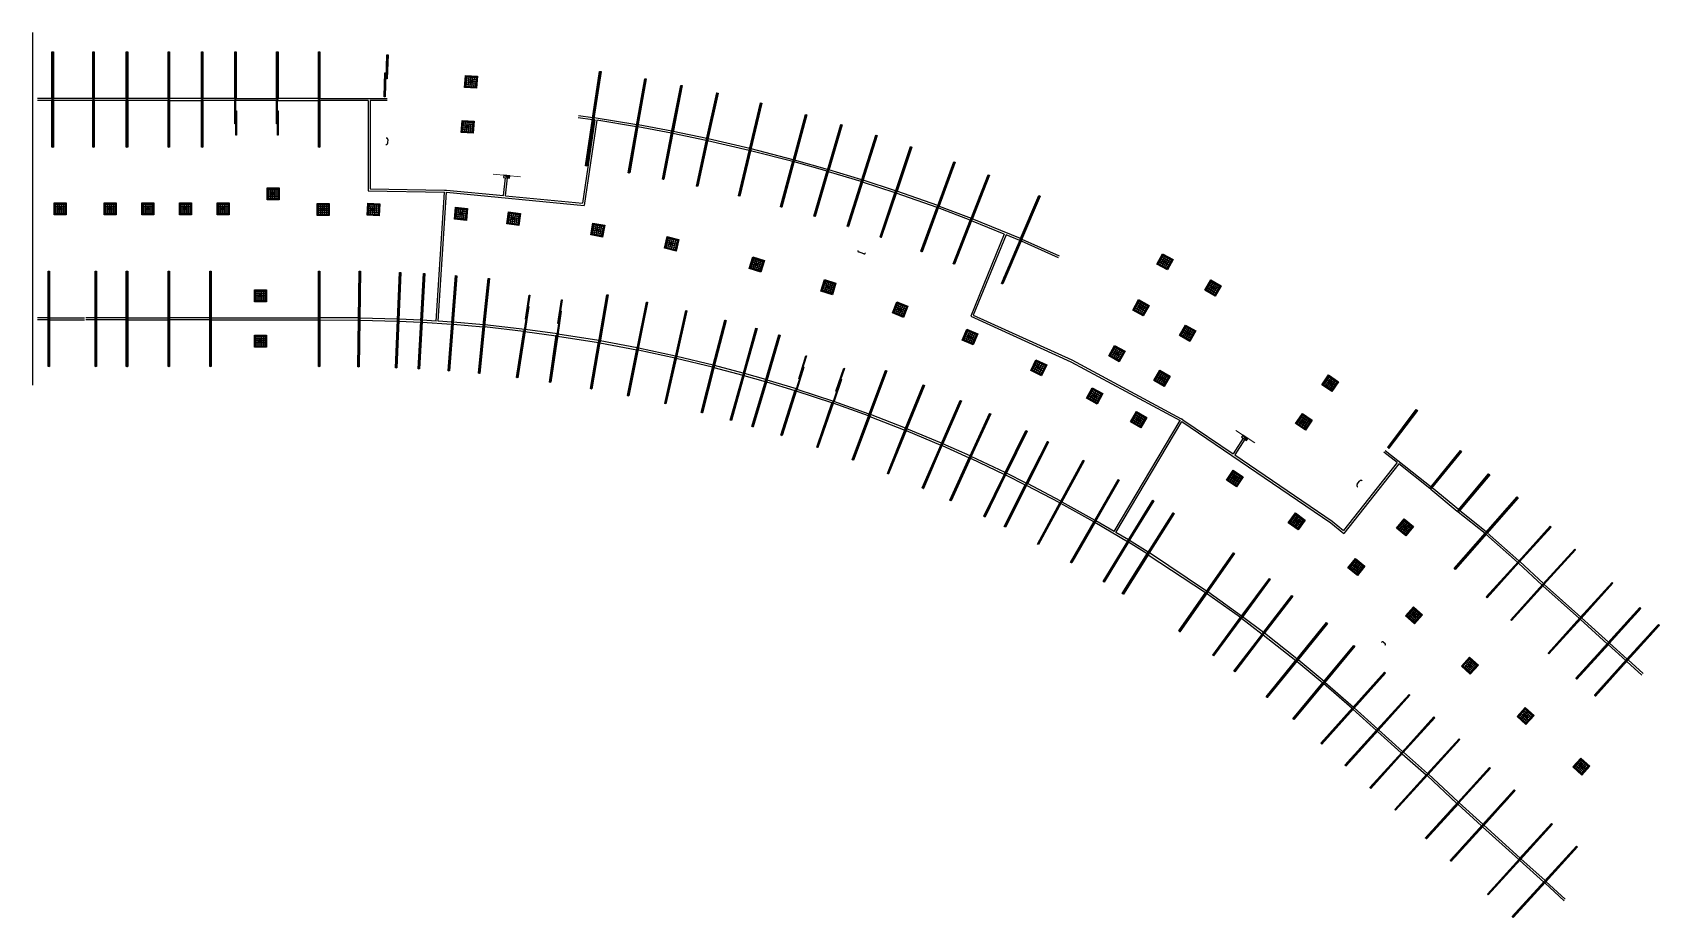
# Model space of a CAD drawing. Header units: millimetres. Extents: x -54 to 81, y -27 to 20.
# Drawn here: x 0 to 81.2, y -26.6 to 17.6 of the extents above; entities that cross this region are included whole.
import ezdxf

# ---------------------------------------------------------------- set-up
doc = ezdxf.new("R2010")
doc.units = ezdxf.units.MM
doc.linetypes.add('DASHED2', pattern=[9.525, 6.35, -3.175])
doc.layers.add('divisória', color=252, linetype='Continuous', lineweight=5)
doc.layers.add('ELE_CIRCUITOS', color=2, linetype='Continuous', lineweight=5)
for name, color, linetype in [('ELE_ELETROCALHA', 3, 'Continuous'), ('ELE_ELETRODUTO PISO', 4, 'DASHED2'), ('ELE_QUADROS', 4, 'Continuous'), ('IEL - CAIXA PVC 4x2', 2, 'Continuous'), ('IEL - LUMINARIA NOVA', 3, 'Continuous'), ('LUMINÁRIAS', 2, 'Continuous')]:
    doc.layers.add(name, color=color, linetype=linetype)
doc.layers.get('ELE_CIRCUITOS').off()

# ---------------------------------------------------------------- blocks, each defined once
blk = doc.blocks.new('T12-2440mm')
at = {"layer": 'LUMINÁRIAS'}
h = blk.add_hatch(dxfattribs=at)
h.set_pattern_fill('NET3', color=256, scale=0.01, style=0)
h.set_pattern_definition([(0, (0.075615, 1.19948), (0, 0.03175), []), (60, (0.075615, 1.19948), (-0.02749630657, 0.015875), []), (120, (0.075615, 1.19948), (-0.02749630657, -0.015875), [])])
h.paths.add_polyline_path([(1900.45, 792.136), (1898.08, 792.136), (1898.08, 792.205), (1900.45, 792.205)])
blk.add_lwpolyline([(1900.45, 792.136), (1898.08, 792.136), (1898.08, 792.205), (1900.45, 792.205)], close=True, dxfattribs=at)
blk = doc.blocks.new('T8-2440mm')
at = {"layer": 'LUMINÁRIAS'}
h = blk.add_hatch(color=256, dxfattribs=at)
h.paths.add_polyline_path([(1900.45, 792.405), (1898.08, 792.405), (1898.08, 792.462), (1900.45, 792.462)])
h.paths.add_polyline_path([(1900.44, 792.416), (1898.09, 792.416), (1898.09, 792.451), (1900.44, 792.451)], flags=16)
for points in [[(1900.45, 792.405), (1898.08, 792.405), (1898.08, 792.462), (1900.45, 792.462)], [(1900.44, 792.416), (1898.09, 792.416), (1898.09, 792.451), (1900.44, 792.451)]]:
    blk.add_lwpolyline(points, close=True, dxfattribs=at)
blk = doc.blocks.new('IEL - LUM 4x16W CIRC NOR ATR')
at = {"layer": 'IEL - LUMINARIA NOVA', "color": 5}
for p, q in [((-0.3, 0.3), (0.3, 0.3)), ((-0.3, -0.3), (-0.3, 0.3)), ((-0.28, 0.28), (0.28, 0.28)), ((-0.28, -0.28), (-0.28, 0.28)), ((0.28, 0.28), (0.28, -0.28)), ((0.3, 0.3), (0.3, -0.3)), ((0.3, -0.3), (-0.3, -0.3)), ((0.28, -0.28), (-0.28, -0.28))]:
    blk.add_line(p, q, dxfattribs=at)
at = {"layer": 'IEL - LUMINARIA NOVA', "color": 4}
for p, q in [((-0.28, 0.233), (0.28, 0.233)), ((-0.28, 0.14), (0.28, 0.14)), ((-0.28, 0.047), (0.28, 0.047)), ((-0.233, 0.28), (-0.233, -0.28)), ((-0.14, 0.28), (-0.14, -0.28)), ((-0.047, 0.28), (-0.047, -0.28)), ((0.047, 0.28), (0.047, -0.28)), ((0.14, 0.28), (0.14, -0.28)), ((0.233, 0.28), (0.233, -0.28)), ((-0.28, -0.047), (0.28, -0.047)), ((-0.28, -0.14), (0.28, -0.14)), ((-0.28, -0.233), (0.28, -0.233))]:
    blk.add_line(p, q, dxfattribs=at)
blk = doc.blocks.new('IEL - CAIXA 4x2')
at = {"layer": 'IEL - CAIXA PVC 4x2', "color": 3}
for p, q in [((-0.025, 0.1125), (-0.025, -0.0375)), ((0.075, 0.1125), (-0.025, 0.1125)), ((-0.025, -0.0375), (0.075, 0.1125)), ((-0.025, 0.1125), (0.075, -0.0375)), ((0.075, -0.0375), (0.075, 0.1125)), ((-0.025, -0.0375), (0.075, -0.0375))]:
    blk.add_line(p, q, dxfattribs=at)
blk = doc.blocks.new('T5-1200mm')
at = {"layer": 'LUMINÁRIAS'}
blk.add_lwpolyline([(1898.086, 792.634), (1899.286, 792.634), (1899.286, 792.604), (1898.086, 792.604)], close=True, dxfattribs=at)
blk = doc.blocks.new('QDC')
at = {"layer": 'ELE_QUADROS'}
blk.add_hatch(color=10, dxfattribs=at).paths.add_polyline_path([(0, 24), (60, 0), (60, 24)])
for p, q in [((0, 24), (60, 0)), ((0, 24), (0, 0)), ((60, 24), (0, 24)), ((0, 0), (60, 0)), ((60, 0), (60, 24))]:
    blk.add_line(p, q, dxfattribs=at)
blk = doc.blocks.new('T8-1200mm')
at = {"layer": 'LUMINÁRIAS'}
h = blk.add_hatch(color=256, dxfattribs=at)
h.paths.add_polyline_path([(1871.435, 792.116), (1871.435, 790.916), (1871.378, 790.916), (1871.378, 792.116)])
h.paths.add_polyline_path([(1871.424, 792.106), (1871.424, 790.926), (1871.389, 790.926), (1871.389, 792.106)], flags=16)
for points in [[(1871.435, 792.116), (1871.435, 790.916), (1871.378, 790.916), (1871.378, 792.116)], [(1871.424, 792.106), (1871.424, 790.926), (1871.389, 790.926), (1871.389, 792.106)]]:
    blk.add_lwpolyline(points, close=True, dxfattribs=at)

msp = doc.modelspace()

# ---------------------------------------------------------------- linework, layer by layer
at = {"layer": 'divisória'}
for p, q in [((22.973, 10.54), (24.347, 10.399)), ((60.03, -2.26), (60.973, -2.87))]:
    msp.add_line(p, q, dxfattribs=at)
at = {"layer": 'ELE_ELETROCALHA'}
for p, q in [((0.97, 14.31), (0.255, 14.31)), ((0.97, 14.21), (0.255, 14.21)), ((3.012, 14.31), (1.04, 14.31)), ((3.012, 14.21), (1.04, 14.21)), ((4.679, 14.31), (3.081, 14.31)), ((4.679, 14.21), (3.081, 14.21)), ((6.762, 14.31), (4.748, 14.31)), ((6.762, 14.21), (4.748, 14.21)), ((8.429, 14.31), (6.831, 14.31)), ((6.831, 14.21), (8.429, 14.21)), ((10.095, 14.31), (8.498, 14.31)), ((10.092, 14.21), (8.498, 14.21)), ((12.176, 14.21), (10.122, 14.21)), ((10.165, 14.31), (12.179, 14.31)), ((12.206, 14.21), (14.262, 14.21)), ((14.262, 14.31), (12.248, 14.31)), ((14.331, 14.31), (17.7, 14.31)), ((16.742, 14.21), (14.331, 14.21)), ((16.742, 14.21), (16.742, 9.71)), ((17.697, 14.21), (16.842, 14.21)), ((16.842, 14.21), (16.842, 9.808)), ((27.221, 13.356), (27.934, 13.259)), ((27.235, 13.455), (27.948, 13.358)), ((28.052, 13.241), (27.431, 9.088)), ((28.15, 13.225), (27.516, 8.978)), ((28.052, 13.241), (28.002, 13.249)), ((30.144, 13.002), (28.017, 13.348)), ((30.126, 12.903), (28.15, 13.225)), ((31.893, 12.676), (30.212, 12.99)), ((31.873, 12.578), (30.195, 12.891)), ((33.613, 12.217), (31.941, 12.564)), ((33.635, 12.315), (31.961, 12.663)), ((35.759, 11.721), (33.681, 12.202)), ((35.782, 11.819), (33.702, 12.3)), ((37.928, 11.16), (35.826, 11.705)), ((37.955, 11.257), (35.849, 11.802)), ((39.638, 10.677), (37.995, 11.142)), ((39.666, 10.773), (38.021, 11.238)), ((41.34, 10.164), (39.704, 10.658)), ((41.37, 10.259), (39.732, 10.754)), ((16.842, 9.808), (20.554, 9.743)), ((20.554, 9.743), (20.654, 9.737)), ((23.496, 9.465), (23.598, 10.355)), ((23.596, 9.455), (23.698, 10.345)), ((43.028, 9.608), (41.406, 10.143)), ((43.061, 9.703), (41.437, 10.238)), ((16.742, 9.71), (20.548, 9.643)), ((20.129, 3.202), (20.548, 9.643)), ((20.229, 3.195), (20.648, 9.637)), ((20.648, 9.637), (27.516, 8.978)), ((20.654, 9.737), (23.496, 9.465)), ((23.596, 9.455), (27.431, 9.088)), ((45.124, 8.87), (43.094, 9.586)), ((45.158, 8.964), (43.126, 9.681)), ((45.224, 8.94), (46.821, 8.331)), ((46.785, 8.238), (45.189, 8.846)), ((48.48, 7.545), (46.849, 8.213)), ((49.292, 7.321), (46.886, 8.306)), ((48.48, 7.545), (46.803, 3.447)), ((48.573, 7.507), (46.932, 3.498)), ((49.252, 7.229), (48.573, 7.507)), ((49.316, 7.202), (51.176, 6.373)), ((49.355, 7.294), (51.218, 6.463)), ((0.783, 3.37), (0.255, 3.37)), ((0.783, 3.27), (0.255, 3.27)), ((0.852, 3.37), (2.595, 3.37)), ((0.852, 3.27), (2.595, 3.27)), ((4.679, 3.37), (2.665, 3.37)), ((4.679, 3.27), (2.665, 3.27)), ((4.748, 3.37), (6.768, 3.37)), ((4.748, 3.27), (6.762, 3.27)), ((8.845, 3.37), (6.825, 3.37)), ((8.845, 3.27), (6.831, 3.27)), ((8.915, 3.37), (14.271, 3.37)), ((8.915, 3.27), (14.271, 3.27)), ((16.262, 3.358), (14.341, 3.37)), ((14.341, 3.27), (16.26, 3.258)), ((16.33, 3.256), (18.202, 3.206)), ((18.206, 3.306), (16.331, 3.356)), ((19.371, 3.25), (18.275, 3.295)), ((20.129, 3.202), (19.434, 3.247)), ((46.803, 3.447), (51.801, 1.177)), ((46.932, 3.498), (51.845, 1.267)), ((18.271, 3.204), (19.365, 3.15)), ((19.435, 3.147), (20.916, 3.05)), ((20.923, 3.15), (20.229, 3.195)), ((20.985, 3.045), (22.481, 2.917)), ((22.491, 3.016), (20.993, 3.145)), ((24.498, 2.692), (22.55, 2.91)), ((24.556, 2.786), (22.56, 3.009)), ((24.567, 2.681), (26.126, 2.468)), ((26.182, 2.562), (24.585, 2.78)), ((26.194, 2.458), (28.234, 2.128)), ((28.252, 2.227), (26.211, 2.557)), ((28.303, 2.116), (30.143, 1.772)), ((30.169, 1.869), (28.32, 2.215)), ((32.058, 1.358), (30.211, 1.759)), ((32.08, 1.456), (30.225, 1.858)), ((33.929, 0.904), (32.113, 1.345)), ((33.953, 1.001), (32.136, 1.444)), ((33.996, 0.887), (35.435, 0.503)), ((35.456, 0.601), (34.021, 0.984)), ((51.801, 1.177), (57.256, -1.751)), ((51.845, 1.267), (57.308, -1.665)), ((35.49, 0.487), (36.55, 0.186)), ((36.578, 0.282), (35.523, 0.582)), ((36.617, 0.167), (38.037, -0.265)), ((38.108, -0.182), (36.645, 0.263)), ((39.88, -0.876), (38.103, -0.286)), ((38.136, -0.192), (39.953, -0.795)), ((41.742, -1.436), (39.981, -0.805)), ((41.707, -1.53), (39.946, -0.899)), ((41.721, -1.493), (41.707, -1.53)), ((41.728, -1.474), (41.742, -1.436)), ((41.772, -1.554), (43.519, -2.233)), ((43.556, -2.14), (41.807, -1.461)), ((43.583, -2.259), (45.31, -2.983)), ((45.35, -2.892), (43.621, -2.166)), ((53.962, -7.296), (57.256, -1.751)), ((54.048, -7.347), (57.342, -1.802)), ((57.393, -1.716), (57.308, -1.665)), ((57.342, -1.802), (64.771, -6.856)), ((57.393, -1.716), (59.894, -3.418)), ((45.374, -3.011), (46.731, -3.611)), ((46.773, -3.52), (45.413, -2.919)), ((60.398, -2.641), (59.894, -3.418)), ((60.482, -2.695), (59.977, -3.474)), ((46.794, -3.64), (48.486, -4.443)), ((48.53, -4.354), (46.836, -3.549)), ((59.977, -3.474), (64.831, -6.776)), ((68.08, -3.859), (65.408, -7.249)), ((68.159, -3.921), (65.423, -7.391)), ((68.08, -3.859), (67.415, -3.334)), ((67.475, -3.254), (69.773, -5.066)), ((69.71, -5.144), (68.159, -3.921)), ((48.548, -4.474), (49.528, -4.965)), ((49.573, -4.876), (48.592, -4.384)), ((51.252, -5.871), (49.59, -4.996)), ((51.299, -5.784), (49.635, -4.907)), ((69.764, -5.188), (69.71, -5.144)), ((69.764, -5.188), (71.078, -6.277)), ((71.143, -6.201), (69.827, -5.11)), ((52.945, -6.81), (51.303, -5.898)), ((51.35, -5.81), (52.995, -6.723)), ((71.131, -6.322), (71.078, -6.277)), ((72.467, -7.397), (71.131, -6.322)), ((72.533, -7.321), (71.196, -6.245)), ((54.621, -7.803), (53.005, -6.844)), ((53.962, -7.296), (53.055, -6.757)), ((64.771, -6.856), (65.423, -7.391)), ((64.831, -6.776), (65.408, -7.249)), ((54.672, -7.718), (54.048, -7.347)), ((55.606, -8.413), (54.67, -7.833)), ((55.66, -8.328), (54.722, -7.748)), ((72.509, -7.435), (74.089, -8.832)), ((74.156, -8.758), (72.575, -7.359)), ((55.665, -8.45), (58.519, -10.345)), ((58.576, -10.263), (55.718, -8.365)), ((75.307, -9.97), (74.132, -8.87)), ((74.199, -8.796), (75.374, -9.896)), ((60.261, -11.591), (58.576, -10.385)), ((60.321, -11.511), (58.633, -10.302)), ((75.35, -10.008), (77.172, -11.635)), ((77.239, -11.561), (75.417, -9.934)), ((60.307, -11.625), (61.347, -12.408)), ((61.409, -12.329), (60.367, -11.545)), ((77.214, -11.674), (78.556, -12.891)), ((78.623, -12.817), (77.281, -11.6)), ((61.393, -12.443), (63.02, -13.728)), ((63.083, -13.65), (61.454, -12.363)), ((79.484, -13.73), (78.607, -12.937)), ((79.551, -13.656), (78.675, -12.863)), ((63.074, -13.771), (64.369, -14.847)), ((64.434, -14.771), (63.137, -13.694)), ((79.535, -13.776), (80.286, -14.458)), ((79.602, -13.702), (80.353, -14.384)), ((65.831, -16.126), (64.413, -14.884)), ((64.478, -14.807), (65.898, -16.051)), ((67.043, -17.22), (65.874, -16.163)), ((65.941, -16.089), (67.114, -17.15)), ((67.094, -17.266), (68.283, -18.344)), ((68.35, -18.269), (67.157, -17.188)), ((68.326, -18.381), (69.529, -19.436, 0)), ((69.596, -19.362, 0), (68.393, -18.307)), ((69.571, -19.474, 0), (71.057, -20.857)), ((71.129, -20.786), (69.639, -19.4, 0)), ((72.292, -21.976), (71.108, -20.903)), ((71.171, -20.825), (72.359, -21.902)), ((74.149, -23.659), (72.343, -22.022)), ((72.41, -21.948), (74.216, -23.585)), ((74.191, -23.697), (75.39, -24.783)), ((75.39, -24.783), (74.191, -23.697)), ((75.462, -24.713), (74.258, -23.623)), ((76.41, -25.723), (75.441, -24.83)), ((75.441, -24.83), (76.41, -25.723)), ((75.504, -24.752), (76.462, -25.635))]:
    msp.add_line(p, q, dxfattribs=at)
at = {"layer": 'ELE_ELETRODUTO PISO'}
for p, q in [((17.639, 12.334), (17.646, 12.334)), ((17.732, 12.111), (17.736, 12.241)), ((17.629, 12.014), (17.632, 12.014)), ((41.178, 6.728), (41.174, 6.718)), ((41.48, 6.565), (41.206, 6.655)), ((41.547, 6.606), (41.543, 6.596)), ((66.088, -4.933), (66.198, -4.787)), ((67.3, -12.823), (67.309, -12.813)), ((67.479, -12.891), (67.38, -12.807)), ((67.475, -12.973), (67.484, -12.962))]:
    msp.add_line(p, q, dxfattribs=at)
for centre, radius, start, end in [((17.646, 12.244), 0.09, 358.24247, 90), ((17.632, 12.114), 0.1, 270, 358.24247), ((41.222, 6.702), 0.05, 161.84354, 251.84354), ((41.496, 6.612), 0.05, 251.84354, 341.57726), ((66.278, -4.847), 0.1, 53.09177, 143.09177), ((66.168, -4.993), 0.1, 143.09177, 233.09177), ((67.348, -12.845), 0.05, 49.49186, 139.65835), ((67.446, -12.929), 0.05, 319.65835, 49.49186)]:
    msp.add_arc(centre, radius, start, end, dxfattribs=at)
at = {"layer": 'LUMINÁRIAS'}
msp.add_lwpolyline([(0, 17.6), (0, 0)], dxfattribs=at)

# ---------------------------------------------------------------- block references
at = {"layer": 'ELE_CIRCUITOS', "rotation": 358.2424652777501}
for p in [(-1877.114, -717.856), (-1877.219, -718.754)]:
    msp.add_blockref('T8-1200mm', p, dxfattribs=at)
at = {"layer": 'ELE_QUADROS', "xscale": 0.005, "yscale": 0.005, "zscale": 0.005}
for p, rotation in [((23.499, 10.365), 354.1471900133585), ((60.31, -2.584), 327.1018353334369)]:
    msp.add_blockref('QDC', p, dxfattribs=dict(at, rotation=rotation))
at = {"layer": 'LUMINÁRIAS'}
for name, p, rotation in [('T12-2440mm', (793.175, -1883.81), 90), ('T12-2440mm', (795.217, -1883.81), 90), ('T12-2440mm', (796.884, -1883.81), 90), ('T12-2440mm', (798.967, -1883.81), 90), ('T12-2440mm', (800.634, -1883.81), 90), ('T12-2440mm', (802.3, -1883.81), 90), ('T12-2440mm', (804.384, -1883.81), 90), ('T12-2440mm', (806.467, -1883.81), 90), ('IEL - LUM 4x16W CIRC NOR ATR', (21.879, 15.14), 355.6061631944728), ('T12-2440mm', (531.074, -1980.961), 81.50524629046967), ('IEL - CAIXA 4x2', (21.844, 15.167), 265.6061631944728), ('T12-2440mm', (482.137, -1993.525), 80.04080618242408), ('T12-2440mm', (442.788, -2002.668), 78.86986796871764), ('T12-2440mm', (793.175, -1886.2), 90), ('T12-2440mm', (795.217, -1886.2), 90), ('T12-2440mm', (796.884, -1886.2), 90), ('T12-2440mm', (798.967, -1886.2), 90), ('T12-2440mm', (800.634, -1886.2), 90), ('T5-1200mm', (802.727, -1885.036), 90), ('T5-1200mm', (804.81, -1885.036), 90), ('T12-2440mm', (806.467, -1886.2), 90), ('T12-2440mm', (403.242, -2011.008), 77.69841800583919), ('T12-2440mm', (365.74, -2018.348), 76.57757830661713), ('T5-1200mm', (802.772, -1885.6), 90), ('T5-1200mm', (804.855, -1885.6), 90), ('IEL - LUM 4x16W CIRC NOR ATR', (21.707, 12.895), 355.6061631942735), ('T12-2440mm', (530.721, -1983.325), 81.50524629046967), ('T12-2440mm', (303.657, -2028.314), 74.76848530955718), ('T12-2440mm', (263.787, -2033.784), 73.6018364027506), ('IEL - CAIXA 4x2', (21.671, 12.923), 265.6061631942735), ('T12-2440mm', (481.724, -1995.879), 80.04080618242408), ('T12-2440mm', (442.326, -2005.013), 78.86986796871764), ('T12-2440mm', (402.733, -2013.343), 77.69841800583919), ('T12-2440mm', (223.44, -2038.472), 72.42465277793532), ('T12-2440mm', (365.185, -2020.672), 76.57757830661713), ('T12-2440mm', (183.199, -2042.323), 71.25296551486929), ('T12-2440mm', (303.029, -2030.62), 74.76848530955718), ('T12-2440mm', (263.112, -2036.077), 73.6018364027506), ('T12-2440mm', (132.802, -2045.973), 69.78835069441804), ('T12-2440mm', (222.718, -2040.75), 72.42465277793532), ('T12-2440mm', (92.426, -2047.968), 68.61666343131829), ('IEL - CAIXA 4x2', (11.967, 9.58), 270), ('IEL - LUM 4x16W CIRC NOR ATR', (14.505, 8.777), 359.9024750292775), ('IEL - LUM 4x16W CIRC NOR ATR', (17.005, 8.773), 357.1439789070192), ('T12-2440mm', (182.431, -2044.586), 71.25296551486929), ('T12-2440mm', (31.809, -2049.41), 66.85912870968914), ('IEL - CAIXA 4x2', (1.342, 8.825), 270), ('IEL - CAIXA 4x2', (3.842, 8.825), 270), ('IEL - CAIXA 4x2', (5.717, 8.825), 270), ('IEL - CAIXA 4x2', (7.592, 8.825), 270), ('IEL - CAIXA 4x2', (9.467, 8.825), 270), ('IEL - CAIXA 4x2', (14.468, 8.804), 267.9382423046253), ('IEL - CAIXA 4x2', (16.968, 8.799), 268.9350614756665), ('IEL - LUM 4x16W CIRC NOR ATR', (21.373, 8.555), 354.776741497859), ('IEL - CAIXA 4x2', (21.338, 8.583), 265.6061631947222), ('IEL - LUM 4x16W CIRC NOR ATR', (24.003, 8.315), 352.2561909474255), ('IEL - CAIXA 4x2', (23.969, 8.344), 262.9395172670528), ('T12-2440mm', (131.976, -2048.215), 69.78835069441804), ('T12-2440mm', (91.555, -2050.194), 68.61666343131829), ('IEL - LUM 4x16W CIRC NOR ATR', (28.198, 7.744), 349.4142057969299), ('IEL - CAIXA 4x2', (28.165, 7.775), 260.3434163727661), ('IEL - LUM 4x16W CIRC NOR ATR', (31.884, 7.056), 346.4074264451578), ('IEL - CAIXA 4x2', (31.852, 7.088), 258.1120017714232), ('T12-2440mm', (30.869, -2051.608), 66.85912870968914), ('IEL - LUM 4x16W CIRC NOR ATR', (56.5, 6.16), 331.8794444444408), ('T12-2440mm', (792.988, -1894.75), 90), ('T12-2440mm', (795.322, -1894.75), 90), ('T12-2440mm', (796.884, -1894.75), 90), ('T8-2440mm', (799.23, -1894.75), 90), ('T12-2440mm', (801.05, -1894.75), 90), ('T12-2440mm', (806.476, -1894.75), 90), ('T12-2440mm', (779.263, -1906.689), 89.12123263889389), ('IEL - LUM 4x16W CIRC NOR ATR', (36.136, 6.027), 342.4246527777429), ('IEL - CAIXA 4x2', (36.106, 6.061), 255.0550225216026), ('IEL - CAIXA 4x2', (56.478, 6.2), 241.8794444444408), ('T12-2440mm', (732.137, -1925.618), 87.65661781823903), ('T8-2440mm', (703.884, -1936.417), 86.77745652465936), ('T12-2440mm', (662.368, -1951.076), 85.51778480751993), ('T12-2440mm', (616.496, -1966.148), 84.13227126516314), ('IEL - LUM 4x16W CIRC NOR ATR', (39.708, 4.896), 342.6523241337752), ('IEL - CAIXA 4x2', (39.68, 4.931), 252.4246527777843), ('IEL - LUM 4x16W CIRC NOR ATR', (58.898, 4.854), 330.1219097222273), ('IEL - CAIXA 4x2', (58.878, 4.895), 240.1219097222272), ('IEL - CAIXA 4x2', (11.342, 4.482), 270), ('T5-1200mm', (515.84, -1994.109), 81.15197030010816), ('T5-1200mm', (534.865, -1989.971), 81.65171006868816), ('T12-2440mm', (480.252, -2004.299), 80.04100759428653), ('T8-2440mm', (431.027, -2015.597), 78.57749330474891), ('IEL - LUM 4x16W CIRC NOR ATR', (43.286, 3.778), 338.5233607159982), ('IEL - LUM 4x16W CIRC NOR ATR', (55.297, 3.867), 331.4211405266597), ('T12-2440mm', (792.988, -1897.14), 90), ('T12-2440mm', (795.322, -1897.14), 90), ('T12-2440mm', (796.884, -1897.14), 90), ('T12-2440mm', (798.967, -1897.14), 90), ('T12-2440mm', (801.05, -1897.14), 90), ('T12-2440mm', (806.476, -1897.14), 90), ('T12-2440mm', (779.226, -1909.079), 89.12123263889389), ('T5-1200mm', (515.798, -1994.673), 81.15197030010816), ('T5-1200mm', (534.828, -1990.535), 81.65171006868816), ('T8-2440mm', (386.37, -2024.707), 77.25787326414311), ('T12-2440mm', (330.826, -2034.267), 75.64502170662031), ('IEL - CAIXA 4x2', (43.26, 3.815), 249.7883506945181), ('IEL - CAIXA 4x2', (55.276, 3.907), 241.4211405266597), ('T12-2440mm', (732.039, -1928.006), 87.65661781823903), ('T12-2440mm', (703.487, -1938.788), 86.77745652477336), ('T12-2440mm', (662.181, -1953.458), 85.51778480751993), ('T12-2440mm', (616.252, -1968.525), 84.13227126516314), ('T12-2440mm', (514.966, -1996.956), 81.15197030003677), ('T12-2440mm', (534.015, -1992.825), 81.6517100695174), ('T12-2440mm', (290.985, -2040.27), 74.48279525638152), ('T12-2440mm', (260.679, -2044.278), 73.60127517141919), ('IEL - LUM 4x16W CIRC NOR ATR', (46.775, 2.406), 337.152048611017), ('IEL - CAIXA 4x2', (46.751, 2.443), 247.152048611017), ('IEL - LUM 4x16W CIRC NOR ATR', (57.625, 2.599), 330.1219097222238), ('IEL - CAIXA 4x2', (57.605, 2.639), 240.1219097222238), ('IEL - CAIXA 4x2', (11.342, 2.228), 270), ('T12-2440mm', (479.839, -2006.653), 80.04100759428653), ('T12-2440mm', (430.295, -2017.887), 78.5774933051566), ('IEL - LUM 4x16W CIRC NOR ATR', (54.099, 1.584), 331.1590331056389), ('IEL - CAIXA 4x2', (54.078, 1.624), 241.1590331056389), ('T8-2440mm', (385.843, -2027.038), 77.25787326395985), ('T12-2440mm', (330.233, -2036.582), 75.64502170662031), ('T5-1200mm', (220.584, -2049.05), 72.42465277771404), ('T5-1200mm', (220.711, -2048.499), 72.42465277771404), ('T5-1200mm', (170.14, -2053.11), 70.95996028192569), ('IEL - LUM 4x16W CIRC NOR ATR', (50.199, 0.876), 334.515746527765), ('IEL - CAIXA 4x2', (50.176, 0.914), 244.515746527765), ('T8-2440mm', (290.6, -2042.643), 74.48279525613859), ('T12-2440mm', (260.004, -2046.571), 73.60127517141919), ('T5-1200mm', (169.999, -2053.657), 70.95996028192569), ('T12-2440mm', (120.035, -2056.751), 69.5276841423088), ('T12-2440mm', (68.134, -2058.799), 68.03081597218755), ('IEL - LUM 4x16W CIRC NOR ATR', (56.352, 0.343), 330.1219097222451), ('IEL - CAIXA 4x2', (56.332, 0.384), 240.1219097222451), ('IEL - LUM 4x16W CIRC NOR ATR', (64.739, 0.101), 325.7280729166531), ('IEL - CAIXA 4x2', (64.723, 0.143), 235.7280729166531), ('T12-2440mm', (219.415, -2051.18), 72.42465277789114), ('T12-2440mm', (17.352, -2059.507), 66.56620102725581), ('IEL - LUM 4x16W CIRC NOR ATR', (52.991, -0.527), 331.3930914030676), ('IEL - CAIXA 4x2', (52.97, -0.487), 241.3930914030675), ('T12-2440mm', (168.776, -2055.756), 70.9599602823041), ('T12-2440mm', (119.2, -2058.99), 69.5276841423088), ('T12-2440mm', (-23.274, -2059.132), 65.39451388879344), ('IEL - LUM 4x16W CIRC NOR ATR', (55.18, -1.72), 330.1219097222471), ('IEL - LUM 4x16W CIRC NOR ATR', (63.429, -1.821), 325.7280729167226), ('T12-2440mm', (-439.296, -1996.427), 53.07774228783284), ('T12-2440mm', (67.24, -2061.015), 68.03081597218755), ('T12-2440mm', (-74.021, -2057.505), 63.93027628635237), ('IEL - CAIXA 4x2', (55.16, -1.68), 240.1219097222471), ('IEL - CAIXA 4x2', (63.412, -1.78), 235.7280729167227), ('T12-2440mm', (16.401, -2061.7), 66.56620102725581), ('T12-2440mm', (-104.466, -2055.905), 63.0511209832793), ('T12-2440mm', (-24.269, -2061.305), 65.39451388879344), ('T8-2440mm', (-154.876, -2052.328), 61.58679447751719), ('T12-2440mm', (-507.655, -1979.154), 51.04175373937377), ('T12-2440mm', (-75.071, -2059.652), 63.93027628635237), ('T12-2440mm', (-205.655, -2047.201), 60.12190972224001), ('IEL - LUM 4x16W CIRC NOR ATR', (59.986, -4.655), 326.6068402777749), ('IEL - CAIXA 4x2', (59.968, -4.613), 236.6068402777749), ('T12-2440mm', (-546.546, -1968.064), 49.8696442605989), ('T12-2440mm', (-105.549, -2058.036), 63.0511209832793), ('T8-2440mm', (-584.952, -1956.313), 48.69793495688759), ('T8-2440mm', (-156.013, -2054.43), 61.58679447779882), ('T8-2440mm', (-255.826, -2041.051), 58.65731051370157), ('T12-2440mm', (-286.205, -2036.524), 57.77853975397619), ('IEL - LUM 4x16W CIRC NOR ATR', (63.068, -6.79), 323.9705381942102), ('T12-2440mm', (-206.845, -2049.273), 60.12190972224001), ('IEL - CAIXA 4x2', (63.053, -6.747), 233.9705381942103), ('IEL - LUM 4x16W CIRC NOR ATR', (68.467, -7.08), 320.8926226214696), ('IEL - CAIXA 4x2', (68.454, -7.037), 230.8926226214696), ('T8-2440mm', (-613.142, -1947.437), 47.81916666670286), ('T8-2440mm', (-257.069, -2043.093), 58.65731051345414), ('T8-2440mm', (-586.529, -1958.109), 48.69793495688759), ('T12-2440mm', (-287.479, -2038.546), 57.77853975397619), ('T12-2440mm', (-376.206, -2020.59), 55.14250912982235), ('IEL - LUM 4x16W CIRC NOR ATR', (66.049, -9.065), 321.3342361111062), ('T8-2440mm', (-614.746, -1949.208), 47.81916666670286), ('T8-2440mm', (-611.924, -1948.574), 47.81916666663366), ('T8-2440mm', (-430.611, -2008.969), 53.53117551513898), ('IEL - CAIXA 4x2', (66.036, -9.022), 231.3342361111062), ('T12-2440mm', (-377.572, -2022.551), 55.14250912982235), ('T8-2440mm', (-465.186, -2000.683), 52.50589968283965), ('T8-2440mm', (-613.528, -1950.345), 47.81916666663366), ('T8-2440mm', (-610.059, -1950.24), 47.81916666666688), ('IEL - LUM 4x16W CIRC NOR ATR', (68.919, -11.478), 318.6979349568664), ('T12-2440mm', (-608.865, -1951.323), 47.81916666667641), ('T8-2440mm', (-432.032, -2010.891), 53.53117551477777), ('T12-2440mm', (-519.185, -1986.316), 50.90122825716239), ('IEL - CAIXA 4x2', (68.907, -11.434), 228.6979349568664), ('T8-2440mm', (-611.664, -1952.011), 47.81916666666688), ('T12-2440mm', (-607.938, -1952.162), 47.81916666710136), ('T8-2440mm', (-466.641, -2002.579), 52.50589968184617), ('T8-2440mm', (-543.827, -1979.682), 50.13902521027141), ('T12-2440mm', (-610.47, -1953.094), 47.81916666667641), ('T12-2440mm', (-520.693, -1988.171), 50.90122825716239), ('IEL - LUM 4x16W CIRC NOR ATR', (71.707, -13.985), 317.8191666666144), ('T12-2440mm', (-609.543, -1953.933), 47.81916666710136), ('T8-2440mm', (-611.467, -1958.223), 48.11245957004007), ('IEL - CAIXA 4x2', (71.696, -13.942), 227.8191666666144), ('T8-2440mm', (-545.359, -1981.516), 50.13902522691809), ('T8-2440mm', (-613.063, -1960.002), 48.11245956841243), ('T8-2440mm', (-620.184, -1955.829), 47.81916666626045), ('IEL - LUM 4x16W CIRC NOR ATR', (74.486, -16.503), 317.8191666666515), ('T8-2440mm', (-619.364, -1956.802), 47.80689916443993), ('IEL - CAIXA 4x2', (74.475, -16.459), 227.8191666666515), ('T12-2440mm', (-621.984, -1957.423), 47.81916666651574), ('T8-2440mm', (-622.726, -1956.253, 0), 47.67060467452198), ('T8-2440mm', (-620.969, -1958.572), 47.80689916469147), ('IEL - LUM 4x16W CIRC NOR ATR', (77.265, -19.021), 317.8191666665278), ('T8-2440mm', (-624.336, -1958.019, 0), 47.67060467278296), ('T8-2440mm', (-616.17, -1959.466), 47.81916666378911), ('IEL - CAIXA 4x2', (77.254, -18.977), 227.8191666665278), ('T12-2440mm', (-615.13, -1960.408), 47.81916666667529), ('T12-2440mm', (-617.97, -1961.06), 47.8191666667941), ('T8-2440mm', (-613.082, -1962.264), 47.81916666521823), ('T12-2440mm', (-616.735, -1962.179), 47.81916666667529), ('T8-2440mm', (-620.063, -1960.457), 47.57586883279127), ('T8-2440mm', (-614.687, -1964.035), 47.81916666633678), ('T12-2440mm', (-621.869, -1962.043), 47.57586883271077)]:
    msp.add_blockref(name, p, dxfattribs=dict(at, rotation=rotation))
for p in [(12.005, 9.555), (1.38, 8.8), (3.88, 8.8), (5.755, 8.8), (7.63, 8.8), (9.505, 8.8), (11.38, 4.457), (11.38, 2.203)]:
    msp.add_blockref('IEL - LUM 4x16W CIRC NOR ATR', p, dxfattribs=at)

doc.saveas('drawing.dxf')
